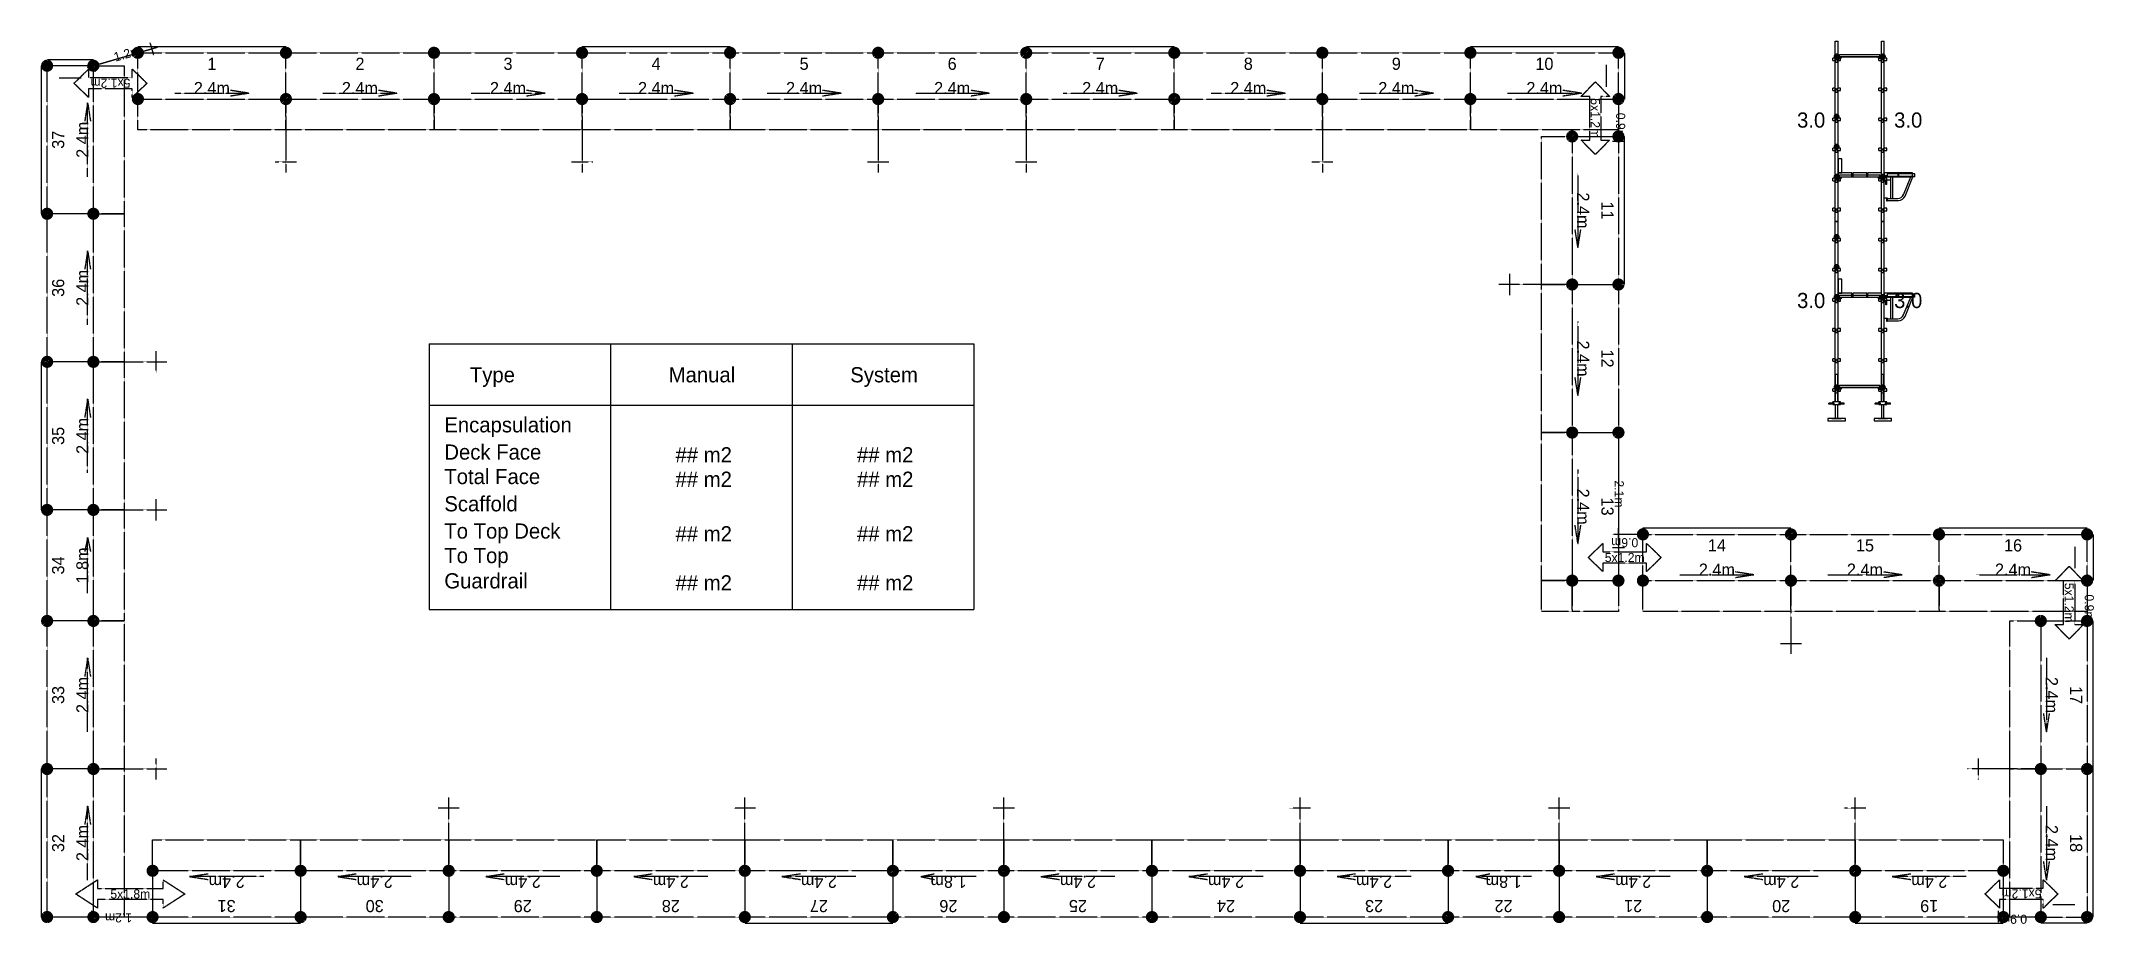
# Model space of a CAD drawing. Header units: millimetres. Extents: x 51238 to 85056, y 24105 to 38648.
import ezdxf
from ezdxf.enums import TextEntityAlignment as Align

# ---------------------------------------------------------------- set-up
doc = ezdxf.new("R2010")
doc.units = ezdxf.units.MM
doc.linetypes.add('KwikScaf_DASHED', pattern=[3.75, 2.5, -1.25])
doc.linetypes.add('KwikScaf_Line', pattern=[1, 1, 0])
doc.layers.get('0').update_dxf_attribs({"linetype": 'CONTINUOUS'})
for name, color, linetype in [('KwikScaf Matrix', 7, 'CONTINUOUS'), ('KwikScaf Schematic', 7, 'CONTINUOUS'), ('KwikScaf Sections', 7, 'CONTINUOUS')]:
    doc.layers.add(name, color=color, linetype=linetype)
doc.styles.add('Waco', font='vrinda.ttf', dxfattribs={"height": 250})

msp = doc.modelspace()

# ---------------------------------------------------------------- texts
at = {"char_height": 250, "style": 'Waco'}
for s, width, insert, attachment_point in [('Type', 1193.97, (58302, 33276), 1), ('Manual', 1193.97, (61577, 33276), 1), ('System', 1193.97, (64568, 33276), 1), ('Encapsulation', 3086.41, (57881, 32452), 1), ('Deck Face', 3086.41, (57881, 32003), 1), ('## m2', 2439.79, (62154, 31833), 5), ('## m2', 2439.79, (65144, 31833), 5), ('Total Face', 3086.41, (57881, 31600), 1), ('## m2', 2439.79, (62154, 31430), 5), ('## m2', 2439.79, (65144, 31430), 5), ('Scaffold', 3086.41, (57881, 31151), 1), ('To Top Deck', 3086.41, (57881, 30702), 1), ('## m2', 2439.79, (62154, 30532), 5), ('## m2', 2439.79, (65144, 30532), 5), ('To Top\\PGuardrail', 3086.41, (57881, 30298), 1), ('## m2', 2439.79, (62154, 29724), 5), ('## m2', 2439.79, (65144, 29724), 5)]:
    msp.add_mtext_dynamic_manual_height_columns(s, width=width, gutter_width=1250, heights=[0], dxfattribs=dict(at, insert=insert, attachment_point=attachment_point))
at = {"layer": 'KwikScaf Schematic'}
for s, rotation, p in [('1.2m', 16.188, (52676, 38370)), ('0.9m', 270, (77184, 37243)), ('2.1m', 270, (77161, 31188)), ('0.6m', 180, (77326, 30460)), ('0.9m', 270, (84904, 29310)), ('1.2m', 180, (52514, 24280)), ('0.9m', 180, (83731, 24257))]:
    msp.add_text(s, height=150, rotation=rotation, dxfattribs=at).set_placement(p, align=Align.CENTER)
for s, height, p in [('1', 200, (54052, 38274)), ('2', 200, (56491, 38274)), ('3', 200, (58930, 38274)), ('4', 200, (61369, 38274)), ('5', 200, (63808, 38274)), ('6', 200, (66247, 38274)), ('7', 200, (68686, 38274)), ('8', 200, (71125, 38274)), ('9', 200, (73564, 38274)), ('10', 200, (76003, 38274)), ('2.4m', 200, (54052, 37874)), ('2.4m', 200, (56491, 37874)), ('2.4m', 200, (58930, 37874)), ('2.4m', 200, (61369, 37874)), ('2.4m', 200, (63808, 37874)), ('2.4m', 200, (66247, 37874)), ('2.4m', 200, (68686, 37874)), ('2.4m', 200, (71125, 37874)), ('2.4m', 200, (73564, 37874)), ('2.4m', 200, (76003, 37874)), ('14', 200, (78845, 30341)), ('15', 200, (81284, 30341)), ('16', 200, (83723, 30341)), ('5x1.2m', 150, (77326, 30141)), ('2.4m', 200, (78845, 29941)), ('2.4m', 200, (81284, 29941)), ('2.4m', 200, (83723, 29941)), ('5x1.8m', 150, (52708, 24598))]:
    msp.add_text(s, height=height, dxfattribs=at).set_placement(p, align=Align.MIDDLE_CENTER)
for s, height, rotation, p in [('5x1.2m', 150, 180, (52381, 37953)), ('5x1.2m', 150, 270, (76842, 37377)), ('2.4m', 200, 90, (51919, 37022)), ('37', 200, 90, (51519, 37022)), ('2.4m', 200, 270, (76642, 35857)), ('11', 200, 270, (77042, 35857)), ('2.4m', 200, 90, (51919, 34583)), ('36', 200, 90, (51519, 34583)), ('2.4m', 200, 270, (76642, 33418)), ('12', 200, 270, (77042, 33418)), ('35', 200, 90, (51519, 32144)), ('2.4m', 200, 90, (51919, 32144)), ('2.4m', 200, 270, (76642, 30979)), ('13', 200, 270, (77042, 30979)), ('34', 200, 90, (51519, 30010)), ('1.8m', 200, 90, (51919, 30010)), ('5x1.2m', 150, 270, (84648, 29396)), ('2.4m', 200, 90, (51919, 27876)), ('2.4m', 200, 270, (84362, 27876)), ('33', 200, 90, (51519, 27876)), ('17', 200, 270, (84762, 27876)), ('2.4m', 200, 90, (51919, 25437)), ('2.4m', 200, 270, (84362, 25437)), ('32', 200, 90, (51519, 25437)), ('18', 200, 270, (84762, 25437)), ('2.4m', 200, 180, (54295, 24799)), ('2.4m', 200, 180, (56734, 24799)), ('2.4m', 200, 180, (59173, 24799)), ('2.4m', 200, 180, (61612, 24799)), ('2.4m', 200, 180, (64051, 24799)), ('1.8m', 200, 180, (66185, 24799)), ('2.4m', 200, 180, (68319, 24799)), ('2.4m', 200, 180, (70758, 24799)), ('2.4m', 200, 180, (73197, 24799)), ('1.8m', 200, 180, (75331, 24799)), ('2.4m', 200, 180, (77465, 24799)), ('2.4m', 200, 180, (79904, 24799)), ('2.4m', 200, 180, (82343, 24799)), ('31', 200, 180, (54295, 24399)), ('30', 200, 180, (56734, 24399)), ('29', 200, 180, (59173, 24399)), ('28', 200, 180, (61612, 24399)), ('27', 200, 180, (64051, 24399)), ('26', 200, 180, (66185, 24399)), ('25', 200, 180, (68319, 24399)), ('24', 200, 180, (70758, 24399)), ('23', 200, 180, (73197, 24399)), ('22', 200, 180, (75331, 24399)), ('21', 200, 180, (77465, 24399)), ('20', 200, 180, (79904, 24399)), ('19', 200, 180, (82343, 24399)), ('5x1.2m', 150, 180, (83862, 24599))]:
    msp.add_text(s, height=height, rotation=rotation, dxfattribs=at).set_placement(p, align=Align.MIDDLE_CENTER)
at = {"layer": 'KwikScaf Sections', "color": 7}
for p in [(80816, 37347), (80816, 34375)]:
    msp.add_text('  3.0  ', height=250, dxfattribs=at).set_placement(p, align=Align.MIDDLE_RIGHT)
for p in [(81578, 37347), (81578, 34375)]:
    msp.add_text('  3.0  ', height=250, dxfattribs=at).set_placement(p, align=Align.MIDDLE_LEFT)

# ---------------------------------------------------------------- blocks, each defined once
blk = doc.blocks.new('2D Standard 3 Metre')
at = {"layer": 'KwikScaf Matrix', "color": 0, "extrusion": (0, 1, 0)}
for p, q in [((-185, -24), (-185, 24)), ((-185, 24), (-8, 24)), ((-33, 16), (7, 16)), ((-33, 16), (-33, 6)), ((-33, 6), (-33, -6)), ((-8, 64), (-8, 60)), ((-8, 64), (32, 64)), ((-8, 60), (-8, 22)), ((-8, 22), (32, 22)), ((-8, 22), (-8, 18)), ((32, 18), (-8, 18)), ((7, 6), (7, 16)), ((7, -6), (7, 6)), ((32, 60), (32, 64)), ((32, 22), (32, 60)), ((32, 24), (487, 24)), ((32, 18), (32, 22)), ((462, 16), (462, 6)), ((462, 16), (502, 16)), ((462, 6), (462, -6)), ((487, 64), (487, 60)), ((487, 64), (527, 64)), ((487, 60), (487, 22)), ((487, 22), (527, 22)), ((487, 22), (487, 18)), ((527, 18), (487, 18)), ((502, 6), (502, 16)), ((502, -6), (502, 6)), ((527, 60), (527, 64)), ((527, 22), (527, 60)), ((527, 24), (982, 24)), ((527, 18), (527, 22)), ((957, 16), (997, 16)), ((957, 16), (957, 6)), ((957, 6), (957, -6)), ((982, 64), (982, 60)), ((982, 64), (1022, 64)), ((982, 60), (982, 22)), ((982, 22), (1022, 22)), ((982, 22), (982, 18)), ((1022, 18), (982, 18)), ((997, 6), (997, 16)), ((997, -6), (997, 6)), ((1022, 60), (1022, 64)), ((1022, 22), (1022, 60)), ((1022, 24), (1477, 24)), ((1022, 18), (1022, 22)), ((1452, 16), (1492, 16)), ((1452, 16), (1452, 6)), ((1452, 6), (1452, -6)), ((1477, 64), (1477, 60)), ((1477, 64), (1517, 64)), ((1477, 60), (1477, 22)), ((1477, 22), (1517, 22)), ((1477, 22), (1477, 18)), ((1517, 18), (1477, 18)), ((1492, 6), (1492, 16)), ((1492, -6), (1492, 6)), ((1517, 60), (1517, 64)), ((1517, 22), (1517, 60)), ((1517, 24), (1972, 24)), ((1517, 18), (1517, 22)), ((1947, 16), (1987, 16)), ((1947, 16), (1947, 6)), ((1947, 6), (1947, -6)), ((1972, 64), (1972, 60)), ((1972, 64), (2012, 64)), ((1972, 60), (1972, 22)), ((1972, 22), (2012, 22)), ((1972, 22), (1972, 18)), ((2012, 18), (1972, 18)), ((1987, 6), (1987, 16)), ((1987, -6), (1987, 6)), ((2012, 60), (2012, 64)), ((2012, 22), (2012, 60)), ((2012, 24), (2467, 24)), ((2012, 18), (2012, 22)), ((2442, 16), (2442, 6)), ((2442, 16), (2482, 16)), ((2442, 6), (2442, -6)), ((2467, 64), (2467, 60)), ((2467, 64), (2507, 64)), ((2467, 60), (2467, 22)), ((2467, 22), (2507, 22)), ((2467, 22), (2467, 18)), ((2507, 18), (2467, 18)), ((2482, 6), (2482, 16)), ((2482, -6), (2482, 6)), ((2507, 60), (2507, 64)), ((2507, 22), (2507, 60)), ((2507, 24), (2787, 24)), ((2507, 18), (2507, 22)), ((2787, 24), (2787, -24)), ((-185, -24), (-8, -24)), ((-33, -6), (-33, -16)), ((-33, -16), (7, -16)), ((-8, -18), (32, -18)), ((-8, -18), (-8, -22)), ((-8, -22), (-8, -60)), ((-8, -22), (32, -22)), ((-8, -60), (-8, -64)), ((-8, -64), (32, -64)), ((7, -16), (7, -6)), ((32, -22), (32, -18)), ((32, -60), (32, -22)), ((32, -24), (487, -24)), ((32, -64), (32, -60)), ((462, -6), (462, -16)), ((462, -16), (502, -16)), ((487, -18), (527, -18)), ((487, -18), (487, -22)), ((487, -22), (487, -60)), ((487, -22), (527, -22)), ((487, -60), (487, -64)), ((487, -64), (527, -64)), ((502, -16), (502, -6)), ((527, -22), (527, -18)), ((527, -60), (527, -22)), ((527, -24), (982, -24)), ((527, -64), (527, -60)), ((957, -6), (957, -16)), ((957, -16), (997, -16)), ((982, -18), (1022, -18)), ((982, -18), (982, -22)), ((982, -22), (982, -60)), ((982, -22), (1022, -22)), ((982, -60), (982, -64)), ((982, -64), (1022, -64)), ((997, -16), (997, -6)), ((1022, -22), (1022, -18)), ((1022, -60), (1022, -22)), ((1022, -24), (1477, -24)), ((1022, -64), (1022, -60)), ((1452, -6), (1452, -16)), ((1452, -16), (1492, -16)), ((1477, -18), (1517, -18)), ((1477, -18), (1477, -22)), ((1477, -22), (1477, -60)), ((1477, -22), (1517, -22)), ((1477, -60), (1477, -64)), ((1477, -64), (1517, -64)), ((1492, -16), (1492, -6)), ((1517, -22), (1517, -18)), ((1517, -60), (1517, -22)), ((1517, -24), (1972, -24)), ((1517, -64), (1517, -60)), ((1947, -6), (1947, -16)), ((1947, -16), (1987, -16)), ((1972, -18), (2012, -18)), ((1972, -18), (1972, -22)), ((1972, -22), (1972, -60)), ((1972, -22), (2012, -22)), ((1972, -60), (1972, -64)), ((1972, -64), (2012, -64)), ((1987, -16), (1987, -6)), ((2012, -22), (2012, -18)), ((2012, -60), (2012, -22)), ((2012, -24), (2467, -24)), ((2012, -64), (2012, -60)), ((2442, -6), (2442, -16)), ((2442, -16), (2482, -16)), ((2467, -18), (2507, -18)), ((2467, -18), (2467, -22)), ((2467, -22), (2467, -60)), ((2467, -22), (2507, -22)), ((2467, -60), (2467, -64)), ((2467, -64), (2507, -64)), ((2482, -16), (2482, -6)), ((2507, -22), (2507, -18)), ((2507, -60), (2507, -22)), ((2507, -24), (2787, -24)), ((2507, -64), (2507, -60))]:
    blk.add_line(p, q, dxfattribs=at)
blk = doc.blocks.new('2D Jack Adjustable Screw')
at = {"color": 0, "extrusion": (1, -1.83691e-16, 2.30446e-16)}
for p, q in [((-265.5, 100), (-273.5, 100)), ((-273.5, 100), (-273.5, -52)), ((-265.5, 100), (-265.5, -52)), ((-265.5, 42.5), (-40, 42.5)), ((-265.5, 5.5), (-40, 5.5)), ((-40, 87.75), (-35, 87.75)), ((-40, 87.75), (-40, 24)), ((-40, 24), (-40, -39.75)), ((-35, 151.5), (-20, 151.5)), ((-35, 62.25), (-35, 151.5)), ((-35, 62.25), (-20, 62.25)), ((-20, 62.25), (-20, 151.5)), ((-20, 87.75), (0, 87.75)), ((0, 24), (0, 87.75)), ((0, 42.5), (454.5, 42.5)), ((0, -39.75), (0, 24)), ((0, 5.5), (454.5, 5.5)), ((454.5, 24), (454.5, 42.5)), ((454.5, 5.5), (454.5, 24)), ((-265.5, -52), (-273.5, -52)), ((-40, -39.75), (-35, -39.75)), ((-20, -14.25), (-35, -14.25)), ((-35, -103.5), (-35, -14.25)), ((-35, -103.5), (-20, -103.5)), ((-20, -103.5), (-20, -14.25)), ((-20, -39.75), (0, -39.75))]:
    blk.add_line(p, q, dxfattribs=at)
blk = doc.blocks.new('2D SBB 2 Board')
at = {"color": 0}
for p, q in [((47, 440), (0, 440)), ((0, 440), (0, 392)), ((0, 392), (106, 392)), ((8, 466), (38, 466)), ((11, 440), (8, 466)), ((28, 316), (18, 392)), ((38, 466), (38, 440)), ((38, 392), (38, 316)), ((504, 491), (47, 491)), ((47, 491), (47, 445)), ((504, 445), (47, 445)), ((47, 445), (47, 440)), ((504, 440), (47, 440)), ((106, 392), (106, 440)), ((106, 84), (106, 392)), ((140, 84), (140, 440)), ((315, 147), (437, 440)), ((343, 124), (473, 440)), ((504, 445), (504, 491)), ((504, 440), (504, 445)), ((-4, 93), (47, 93)), ((-4, 88), (-4, 93)), ((42, 88), (-4, 88)), ((38, 316), (28, 316)), ((42, 42), (42, 88)), ((47, 42), (42, 42)), ((47, 93), (47, 42)), ((47, 84), (106, 84)), ((47, 50), (232, 50)), ((106, 84), (123, 84)), ((123, 84), (140, 84)), ((140, 84), (222, 84))]:
    blk.add_line(p, q, dxfattribs=at)
for radius, start, end in [(102, 270, 339.4078), (136, 274.3209, 333.1791)]:
    blk.add_arc((222, 185), radius, start, end, dxfattribs=at)
blk = doc.blocks.new('2D Transom 0.7 Metre')
at = {"color": 0, "extrusion": (0, 1, -1.83691e-16)}
for p, q in [((0, -25), (0, 50)), ((0, 50), (20, 50)), ((50, 0), (13, 0)), ((20, 50), (17, 25)), ((17, 25), (25, 25)), ((25, 63), (689, 63)), ((25, 30), (25, 63)), ((25, 30), (689, 30)), ((25, 25), (25, 30)), ((25, 25), (689, 25)), ((50, 25), (50, 0)), ((664, 25), (664, 0)), ((664, 0), (701, 0)), ((689, 30), (689, 63)), ((689, 25), (689, 30)), ((697, 25), (689, 25)), ((694, 50), (697, 25)), ((714, 50), (694, 50)), ((701, 0), (704, -25)), ((714, -25), (714, 50)), ((10, -25), (0, -25)), ((13, 0), (10, -25)), ((704, -25), (714, -25))]:
    blk.add_line(p, q, dxfattribs=at)

# ---------------------------------------------------------------- linework, layer by layer
for points in [[(57630, 33662), (57630, 29287)], [(57630, 33662), (66602, 33662)], [(60621, 33662), (60621, 29287)], [(63611, 33662), (63611, 29287)], [(66602, 33662), (66602, 29287)], [(57630, 32652), (66602, 32652)], [(57630, 29287), (66602, 29287)]]:
    msp.add_lwpolyline(points)
at = {"layer": 'KwikScaf Schematic', "color": 3, "linetype": 'KwikScaf_DASHED'}
for p, q in [((55272, 38555), (52833, 38555)), ((62589, 38555), (60150, 38555)), ((69906, 38555), (67467, 38555)), ((77223, 38555), (74784, 38555)), ((51238, 38242), (51238, 35803)), ((51338, 38342), (52100, 38342)), ((77023, 38255), (77023, 37893)), ((77323, 38455), (77323, 37693)), ((51538, 38042), (51900, 38042)), ((77323, 34638), (77323, 37077)), ((51238, 33364), (51238, 30925)), ((80065, 30622), (77626, 30622)), ((84943, 30622), (82504, 30622)), ((85043, 30522), (85043, 29760)), ((84743, 30322), (84743, 29960)), ((85043, 26657), (85043, 29096)), ((51238, 26657), (51238, 24218)), ((85043, 24218), (85043, 26657)), ((84743, 24418), (84381, 24418)), ((53075, 24118), (55514, 24118)), ((62831, 24118), (65270, 24118)), ((71977, 24118), (74416, 24118)), ((81123, 24118), (83562, 24118)), ((84943, 24118), (84181, 24118))]:
    msp.add_line(p, q, dxfattribs=at)
at = {"layer": 'KwikScaf Schematic', "color": 3, "linetype": 'KwikScaf_Line'}
for p, q in [((53032, 38617), (53088, 38425)), ((51338, 35803), (51338, 38242)), ((52100, 38242), (51338, 38242)), ((52004, 38214), (53156, 38549)), ((52072, 38338), (52128, 38146)), ((52100, 35803), (52100, 38242)), ((52100, 38242), (52608, 38242)), ((52608, 38242), (52608, 35803)), ((52833, 38455), (55272, 38455)), ((52833, 37693), (52833, 38455)), ((55272, 38455), (57711, 38455)), ((55272, 37693), (55272, 38455)), ((57711, 37693), (57711, 38455)), ((57711, 38455), (60150, 38455)), ((60150, 37693), (60150, 38455)), ((60150, 38455), (62589, 38455)), ((62589, 37693), (62589, 38455)), ((62589, 38455), (65028, 38455)), ((65028, 37693), (65028, 38455)), ((65028, 38455), (67467, 38455)), ((67467, 37693), (67467, 38455)), ((67467, 38455), (69906, 38455)), ((69906, 37693), (69906, 38455)), ((69906, 38455), (72345, 38455)), ((72345, 37693), (72345, 38455)), ((72345, 38455), (74784, 38455)), ((74784, 37693), (74784, 38455)), ((74784, 38455), (77223, 38455)), ((77223, 37693), (77223, 38455)), ((52005, 37632), (51957, 37327)), ((52005, 36413), (52005, 37632)), ((52005, 37632), (52052, 37327)), ((52833, 37693), (55272, 37693)), ((52833, 37185), (52833, 37693)), ((53443, 37788), (54662, 37788)), ((54662, 37788), (54357, 37836)), ((54662, 37788), (54357, 37740)), ((55272, 37693), (57711, 37693)), ((55272, 37185), (55272, 37693)), ((55272, 37693), (55272, 37185)), ((55882, 37788), (57101, 37788)), ((57101, 37788), (56796, 37836)), ((57101, 37788), (56796, 37740)), ((57711, 37693), (57711, 37185)), ((57711, 37693), (60150, 37693)), ((57711, 37185), (57711, 37693)), ((58321, 37788), (59540, 37788)), ((59540, 37788), (59235, 37836)), ((59540, 37788), (59235, 37740)), ((60150, 37693), (60150, 37185)), ((60150, 37693), (62589, 37693)), ((60150, 37185), (60150, 37693)), ((60760, 37788), (61979, 37788)), ((61979, 37788), (61674, 37836)), ((61979, 37788), (61674, 37740)), ((62589, 37693), (62589, 37185)), ((62589, 37693), (65028, 37693)), ((62589, 37185), (62589, 37693)), ((63199, 37788), (64418, 37788)), ((64418, 37788), (64113, 37836)), ((64418, 37788), (64113, 37740)), ((65028, 37693), (65028, 37185)), ((65028, 37693), (67467, 37693)), ((65028, 37185), (65028, 37693)), ((65638, 37788), (66857, 37788)), ((66857, 37788), (66552, 37836)), ((66857, 37788), (66552, 37740)), ((67467, 37693), (67467, 37185)), ((67467, 37693), (69906, 37693)), ((67467, 37185), (67467, 37693)), ((68077, 37788), (69296, 37788)), ((69296, 37788), (68991, 37836)), ((69296, 37788), (68991, 37740)), ((69906, 37693), (69906, 37185)), ((69906, 37693), (72345, 37693)), ((69906, 37185), (69906, 37693)), ((70516, 37788), (71735, 37788)), ((71735, 37788), (71430, 37836)), ((71735, 37788), (71430, 37740)), ((72345, 37693), (72345, 37185)), ((72345, 37693), (74784, 37693)), ((72345, 37185), (72345, 37693)), ((72955, 37788), (74174, 37788)), ((74174, 37788), (73869, 37836)), ((74174, 37788), (73869, 37740)), ((74784, 37693), (74784, 37185)), ((74784, 37693), (77223, 37693)), ((74784, 37185), (74784, 37693)), ((75394, 37788), (76613, 37788)), ((76613, 37788), (76308, 37836)), ((76613, 37788), (76308, 37740)), ((77323, 37693), (77123, 37693)), ((77223, 37793), (77223, 36893)), ((77223, 37693), (77223, 37185)), ((55272, 37185), (52833, 37185)), ((57711, 37185), (55272, 37185)), ((55272, 37185), (55272, 36485)), ((60150, 37185), (57711, 37185)), ((60150, 37185), (60150, 36485)), ((62589, 37185), (60150, 37185)), ((65028, 37185), (62589, 37185)), ((65028, 37185), (65028, 36485)), ((67467, 37185), (65028, 37185)), ((67467, 37185), (67467, 36485)), ((69906, 37185), (67467, 37185)), ((72345, 37185), (69906, 37185)), ((72345, 37185), (72345, 36485)), ((74784, 37185), (72345, 37185)), ((77223, 37185), (74784, 37185)), ((75953, 34638), (75953, 37077)), ((75953, 37077), (76461, 37077)), ((76461, 37077), (76461, 34638)), ((76461, 37077), (77223, 37077)), ((77323, 36993), (77123, 36993)), ((77223, 37077), (77223, 34638)), ((55097, 36660), (55447, 36660)), ((59975, 36660), (60325, 36660)), ((64853, 36660), (65203, 36660)), ((67292, 36660), (67642, 36660)), ((72170, 36660), (72520, 36660)), ((76556, 36467), (76556, 35248)), ((51338, 33364), (51338, 35803)), ((52100, 35803), (51338, 35803)), ((52100, 33364), (52100, 35803)), ((52100, 35803), (52608, 35803)), ((52608, 35803), (52100, 35803)), ((52608, 35803), (52608, 33364)), ((76556, 35248), (76508, 35552)), ((76556, 35248), (76604, 35552)), ((52005, 35193), (51957, 34888)), ((52005, 33974), (52005, 35193)), ((52005, 35193), (52052, 34888)), ((75953, 34638), (75253, 34638)), ((75428, 34813), (75428, 34463)), ((75953, 32199), (75953, 34638)), ((75953, 34638), (76461, 34638)), ((76461, 34638), (75953, 34638)), ((76461, 34638), (76461, 32199)), ((76461, 34638), (77223, 34638)), ((77223, 34638), (77223, 32199)), ((76556, 34028), (76556, 32809)), ((53133, 33189), (53133, 33539)), ((51338, 30925), (51338, 33364)), ((52100, 33364), (51338, 33364)), ((52100, 30925), (52100, 33364)), ((52100, 33364), (52608, 33364)), ((52608, 33364), (52100, 33364)), ((52608, 33364), (52608, 30925)), ((52608, 33364), (53308, 33364)), ((76556, 32809), (76508, 33113)), ((76556, 32809), (76604, 33113)), ((52005, 32754), (51957, 32449)), ((52005, 31535), (52005, 32754)), ((52005, 32754), (52052, 32449)), ((76461, 32199), (75953, 32199)), ((75953, 29760), (75953, 32199)), ((75953, 32199), (76461, 32199)), ((76461, 32199), (77223, 32199)), ((76461, 32199), (76461, 29760)), ((77323, 32199), (77123, 32199)), ((77223, 32299), (77223, 30199)), ((77223, 32199), (77223, 29760)), ((76556, 31589), (76556, 30370)), ((52608, 30925), (52100, 30925)), ((76556, 30370), (76508, 30674)), ((76556, 30370), (76604, 30674)), ((77726, 30522), (77126, 30522)), ((77226, 30422), (77226, 30622)), ((77626, 30422), (77626, 30622)), ((77626, 30522), (80065, 30522)), ((77626, 29760), (77626, 30522)), ((80065, 30522), (82504, 30522)), ((80065, 29760), (80065, 30522)), ((82504, 29760), (82504, 30522)), ((82504, 30522), (84943, 30522)), ((84943, 29760), (84943, 30522)), ((77323, 30299), (77123, 30299)), ((78235, 29855), (79455, 29855)), ((79455, 29855), (79150, 29903)), ((79455, 29855), (79150, 29807)), ((80674, 29855), (81894, 29855)), ((81894, 29855), (81589, 29903)), ((81894, 29855), (81589, 29807)), ((83113, 29855), (84333, 29855)), ((84333, 29855), (84028, 29903)), ((84333, 29855), (84028, 29807)), ((84943, 29860), (84943, 28960)), ((76461, 29760), (75953, 29760)), ((75953, 29252), (75953, 29760)), ((75953, 29760), (76461, 29760)), ((76461, 29760), (77223, 29760)), ((76461, 29252), (76461, 29760)), ((76461, 29760), (76461, 29252)), ((77223, 29760), (77223, 29252)), ((77626, 29760), (80065, 29760)), ((77626, 29252), (77626, 29760)), ((80065, 29760), (82504, 29760)), ((80065, 29252), (80065, 29760)), ((80065, 29760), (80065, 29252)), ((82504, 29760), (82504, 29252)), ((82504, 29760), (84943, 29760)), ((82504, 29252), (82504, 29760)), ((85043, 29760), (84843, 29760)), ((84943, 29760), (84943, 29252)), ((51338, 26657), (51338, 29096)), ((52100, 29096), (51338, 29096)), ((52100, 26657), (52100, 29096)), ((52100, 29096), (52608, 29096)), ((52608, 29096), (52608, 26657)), ((76461, 29252), (75953, 29252)), ((77223, 29252), (76461, 29252)), ((80065, 29252), (77626, 29252)), ((82504, 29252), (80065, 29252)), ((80065, 29252), (80065, 28552)), ((84943, 29252), (82504, 29252)), ((83673, 26657), (83673, 29096)), ((83673, 29096), (84181, 29096)), ((84181, 29096), (84181, 26657)), ((84181, 29096), (84943, 29096)), ((84943, 29096), (84943, 26657)), ((85043, 29060), (84843, 29060)), ((52005, 28486), (51957, 28181)), ((52005, 27267), (52005, 28486)), ((52005, 28486), (52052, 28181)), ((79890, 28727), (80240, 28727)), ((84276, 28486), (84276, 27267)), ((84276, 27267), (84228, 27571)), ((84276, 27267), (84324, 27571)), ((53133, 26482), (53133, 26832)), ((83148, 26832), (83148, 26482)), ((51338, 24218), (51338, 26657)), ((52100, 26657), (51338, 26657)), ((52608, 26657), (52100, 26657)), ((52100, 24218), (52100, 26657)), ((52100, 26657), (52608, 26657)), ((52608, 26657), (52608, 24218)), ((52608, 26657), (53308, 26657)), ((83673, 26657), (82973, 26657)), ((84181, 26657), (83673, 26657)), ((83673, 24218), (83673, 26657)), ((83673, 26657), (84181, 26657)), ((84181, 26657), (84943, 26657)), ((84181, 26657), (84181, 24218)), ((84943, 26657), (84943, 24218)), ((52005, 26047), (51957, 25742)), ((52005, 24828), (52005, 26047)), ((52005, 26047), (52052, 25742)), ((57953, 25488), (57953, 26188)), ((62831, 25488), (62831, 26188)), ((67099, 25488), (67099, 26188)), ((71977, 25488), (71977, 26188)), ((76245, 25488), (76245, 26188)), ((81123, 25488), (81123, 26188)), ((84276, 26047), (84276, 24828)), ((58128, 26013), (57778, 26013)), ((63006, 26013), (62656, 26013)), ((67274, 26013), (66924, 26013)), ((72152, 26013), (71802, 26013)), ((76420, 26013), (76070, 26013)), ((81298, 26013), (80948, 26013)), ((53075, 24980), (53075, 25488)), ((53075, 25488), (55514, 25488)), ((55514, 24980), (55514, 25488)), ((55514, 25488), (57953, 25488)), ((55514, 25488), (55514, 24980)), ((57953, 24980), (57953, 25488)), ((57953, 25488), (60392, 25488)), ((57953, 25488), (57953, 24980)), ((60392, 24980), (60392, 25488)), ((60392, 25488), (62831, 25488)), ((60392, 25488), (60392, 24980)), ((62831, 24980), (62831, 25488)), ((62831, 25488), (65270, 25488)), ((62831, 25488), (62831, 24980)), ((65270, 25488), (65270, 24980)), ((67099, 24980), (67099, 25488)), ((67099, 25488), (69538, 25488)), ((69538, 24980), (69538, 25488)), ((69538, 25488), (71977, 25488)), ((69538, 25488), (69538, 24980)), ((71977, 24980), (71977, 25488)), ((71977, 25488), (74416, 25488)), ((71977, 25488), (71977, 24980)), ((74416, 25488), (74416, 24980)), ((76245, 24980), (76245, 25488)), ((76245, 25488), (78684, 25488)), ((78684, 24980), (78684, 25488)), ((78684, 25488), (81123, 25488)), ((78684, 25488), (78684, 24980)), ((81123, 25488), (81123, 24980)), ((81123, 24980), (81123, 25488)), ((81123, 25488), (83562, 25488)), ((83562, 25488), (83562, 24980)), ((84276, 24828), (84228, 25132)), ((84276, 24828), (84324, 25132)), ((53075, 24980), (53075, 24218)), ((55514, 24980), (53075, 24980)), ((53685, 24885), (53990, 24932)), ((54905, 24885), (53685, 24885)), ((53685, 24885), (53990, 24837)), ((55514, 24980), (55514, 24218)), ((57953, 24980), (55514, 24980)), ((56124, 24885), (56429, 24932)), ((57344, 24885), (56124, 24885)), ((56124, 24885), (56429, 24837)), ((57953, 24980), (57953, 24218)), ((60392, 24980), (57953, 24980)), ((58563, 24885), (58868, 24932)), ((59783, 24885), (58563, 24885)), ((58563, 24885), (58868, 24837)), ((60392, 24980), (60392, 24218)), ((62831, 24980), (60392, 24980)), ((61002, 24885), (61307, 24932)), ((62222, 24885), (61002, 24885)), ((61002, 24885), (61307, 24837)), ((62831, 24980), (62831, 24218)), ((65270, 24980), (62831, 24980)), ((63441, 24885), (63746, 24932)), ((64661, 24885), (63441, 24885)), ((63441, 24885), (63746, 24837)), ((67099, 24980), (67099, 24218)), ((69538, 24980), (67099, 24980)), ((67709, 24885), (68014, 24932)), ((68929, 24885), (67709, 24885)), ((67709, 24885), (68014, 24837)), ((69538, 24980), (69538, 24218)), ((71977, 24980), (69538, 24980)), ((70148, 24885), (70453, 24932)), ((71368, 24885), (70148, 24885)), ((70148, 24885), (70453, 24837)), ((71977, 24980), (71977, 24218)), ((74416, 24980), (71977, 24980)), ((72587, 24885), (72892, 24932)), ((73807, 24885), (72587, 24885)), ((72587, 24885), (72892, 24837)), ((76245, 24980), (76245, 24218)), ((78684, 24980), (76245, 24980)), ((76855, 24885), (77160, 24932)), ((78075, 24885), (76855, 24885)), ((76855, 24885), (77160, 24837)), ((78684, 24980), (78684, 24218)), ((81123, 24980), (78684, 24980)), ((79294, 24885), (79599, 24932)), ((80514, 24885), (79294, 24885)), ((79294, 24885), (79599, 24837)), ((81123, 24980), (81123, 24218)), ((83562, 24980), (81123, 24980)), ((81733, 24885), (82038, 24932)), ((82953, 24885), (81733, 24885)), ((81733, 24885), (82038, 24837)), ((83562, 24980), (83562, 24218)), ((52100, 24218), (51338, 24218)), ((53175, 24218), (51975, 24218)), ((52075, 24118), (52075, 24318)), ((52608, 24218), (52100, 24218)), ((53075, 24118), (53075, 24318)), ((55514, 24218), (53075, 24218)), ((57953, 24218), (55514, 24218)), ((60392, 24218), (57953, 24218)), ((62831, 24218), (60392, 24218)), ((65270, 24218), (62831, 24218)), ((69538, 24218), (67099, 24218)), ((71977, 24218), (69538, 24218)), ((74416, 24218), (71977, 24218)), ((78684, 24218), (76245, 24218)), ((81123, 24218), (78684, 24218)), ((83562, 24218), (81123, 24218)), ((84281, 24218), (83381, 24218)), ((83481, 24118), (83481, 24318)), ((84181, 24218), (83673, 24218)), ((84181, 24118), (84181, 24318)), ((84181, 24218), (84943, 24218))]:
    msp.add_line(p, q, dxfattribs=at)
at = {"layer": 'KwikScaf Schematic', "color": 1, "linetype": 'KwikScaf_Line'}
for p, q in [((51781, 37953), (52021, 38186)), ((52021, 37720), (51781, 37953)), ((52021, 38186), (52021, 38046)), ((52021, 38046), (52741, 38046)), ((52741, 38046), (52741, 38186)), ((52741, 38186), (52981, 37953)), ((52981, 37953), (52741, 37720)), ((76609, 37737), (76842, 37977)), ((76842, 37977), (77075, 37737)), ((52741, 37860), (52021, 37860)), ((52021, 37860), (52021, 37720)), ((52741, 37720), (52741, 37860)), ((76749, 37737), (76609, 37737)), ((76749, 37017), (76749, 37737)), ((77075, 37737), (76935, 37737)), ((76935, 37737), (76935, 37017)), ((76842, 36777), (76609, 37017)), ((76609, 37017), (76749, 37017)), ((77075, 37017), (76842, 36777)), ((76935, 37017), (77075, 37017)), ((76726, 30141), (76966, 30374)), ((76966, 29908), (76726, 30141)), ((76966, 30374), (76966, 30234)), ((76966, 30234), (77686, 30234)), ((77686, 30234), (77686, 30374)), ((77686, 30374), (77926, 30141)), ((77926, 30141), (77686, 29908)), ((77686, 30048), (76966, 30048)), ((76966, 30048), (76966, 29908)), ((77686, 29908), (77686, 30048)), ((84415, 29756), (84648, 29996)), ((84648, 29996), (84881, 29756)), ((84555, 29756), (84415, 29756)), ((84555, 29036), (84555, 29756)), ((84881, 29756), (84741, 29756)), ((84741, 29756), (84741, 29036)), ((84648, 28796), (84415, 29036)), ((84415, 29036), (84555, 29036)), ((84881, 29036), (84648, 28796)), ((84741, 29036), (84881, 29036)), ((83262, 24599), (83502, 24832)), ((83502, 24832), (83502, 24692)), ((83502, 24692), (84222, 24692)), ((84222, 24692), (84222, 24832)), ((84222, 24832), (84462, 24599)), ((83502, 24366), (83262, 24599)), ((84222, 24506), (83502, 24506)), ((83502, 24506), (83502, 24366)), ((84462, 24599), (84222, 24366)), ((84222, 24366), (84222, 24506))]:
    msp.add_line(p, q, dxfattribs=at)
at = {"layer": 'KwikScaf Schematic', "color": 5, "linetype": 'KwikScaf_Line'}
for p, q in [((51338, 29096), (51338, 30925)), ((52100, 30925), (51338, 30925)), ((52100, 29096), (52100, 30925)), ((52100, 30925), (52608, 30925)), ((52608, 30925), (52608, 29096)), ((52608, 30925), (53308, 30925)), ((53133, 30750), (53133, 31100)), ((52005, 30468), (51957, 30239)), ((52005, 29553), (52005, 30468)), ((52005, 30468), (52052, 30239)), ((52608, 29096), (52100, 29096)), ((65270, 24980), (65270, 25488)), ((65270, 25488), (67099, 25488)), ((67099, 25488), (67099, 24980)), ((74416, 24980), (74416, 25488)), ((74416, 25488), (76245, 25488)), ((76245, 25488), (76245, 24980)), ((51808, 24598), (52168, 24831)), ((52168, 24831), (52168, 24691)), ((52168, 24691), (53248, 24691)), ((53248, 24691), (53248, 24831)), ((53248, 24831), (53608, 24598)), ((65270, 24980), (65270, 24218)), ((67099, 24980), (65270, 24980)), ((65728, 24885), (65956, 24932)), ((66642, 24885), (65728, 24885)), ((65728, 24885), (65956, 24837)), ((74416, 24980), (74416, 24218)), ((76245, 24980), (74416, 24980)), ((74874, 24885), (75102, 24932)), ((75788, 24885), (74874, 24885)), ((74874, 24885), (75102, 24837)), ((52168, 24365), (51808, 24598)), ((53248, 24505), (52168, 24505)), ((52168, 24505), (52168, 24365)), ((53608, 24598), (53248, 24365)), ((53248, 24365), (53248, 24505)), ((67099, 24218), (65270, 24218)), ((76245, 24218), (74416, 24218))]:
    msp.add_line(p, q, dxfattribs=at)
at = {"layer": 'KwikScaf Schematic', "color": 3, "linetype": 'KwikScaf_Line'}
for points in [[(52833, 38505, 100, 100, -0.198912), (52868, 38490, 100, 100, -0.198912), (52883, 38455, 100, 100, -0.198912), (52868, 38419, 100, 100, -0.198912), (52833, 38405, 100, 100, -0.198912), (52797, 38419, 100, 100, -0.198912), (52783, 38455, 100, 100, -0.198912), (52797, 38490, 100, 100, -0.198912)], [(55272, 38505, 100, 100, -0.198912), (55307, 38490, 100, 100, -0.198912), (55322, 38455, 100, 100, -0.198912), (55307, 38419, 100, 100, -0.198912), (55272, 38405, 100, 100, -0.198912), (55236, 38419, 100, 100, -0.198912), (55222, 38455, 100, 100, -0.198912), (55236, 38490, 100, 100, -0.198912)], [(55272, 38505, 100, 100, -0.198912), (55307, 38490, 100, 100, -0.198912), (55322, 38455, 100, 100, -0.198912), (55307, 38419, 100, 100, -0.198912), (55272, 38405, 100, 100, -0.198912), (55236, 38419, 100, 100, -0.198912), (55222, 38455, 100, 100, -0.198912), (55236, 38490, 100, 100, -0.198912)], [(57711, 38505, 100, 100, -0.198912), (57746, 38490, 100, 100, -0.198912), (57761, 38455, 100, 100, -0.198912), (57746, 38419, 100, 100, -0.198912), (57711, 38405, 100, 100, -0.198912), (57675, 38419, 100, 100, -0.198912), (57661, 38455, 100, 100, -0.198912), (57675, 38490, 100, 100, -0.198912)], [(57711, 38505, 100, 100, -0.198912), (57746, 38490, 100, 100, -0.198912), (57761, 38455, 100, 100, -0.198912), (57746, 38419, 100, 100, -0.198912), (57711, 38405, 100, 100, -0.198912), (57675, 38419, 100, 100, -0.198912), (57661, 38455, 100, 100, -0.198912), (57675, 38490, 100, 100, -0.198912)], [(60150, 38505, 100, 100, -0.198912), (60185, 38490, 100, 100, -0.198912), (60200, 38455, 100, 100, -0.198912), (60185, 38419, 100, 100, -0.198912), (60150, 38405, 100, 100, -0.198912), (60114, 38419, 100, 100, -0.198912), (60100, 38455, 100, 100, -0.198912), (60114, 38490, 100, 100, -0.198912)], [(60150, 38505, 100, 100, -0.198912), (60185, 38490, 100, 100, -0.198912), (60200, 38455, 100, 100, -0.198912), (60185, 38419, 100, 100, -0.198912), (60150, 38405, 100, 100, -0.198912), (60114, 38419, 100, 100, -0.198912), (60100, 38455, 100, 100, -0.198912), (60114, 38490, 100, 100, -0.198912)], [(62589, 38505, 100, 100, -0.198912), (62624, 38490, 100, 100, -0.198912), (62639, 38455, 100, 100, -0.198912), (62624, 38419, 100, 100, -0.198912), (62589, 38405, 100, 100, -0.198912), (62553, 38419, 100, 100, -0.198912), (62539, 38455, 100, 100, -0.198912), (62553, 38490, 100, 100, -0.198912)], [(62589, 38505, 100, 100, -0.198912), (62624, 38490, 100, 100, -0.198912), (62639, 38455, 100, 100, -0.198912), (62624, 38419, 100, 100, -0.198912), (62589, 38405, 100, 100, -0.198912), (62553, 38419, 100, 100, -0.198912), (62539, 38455, 100, 100, -0.198912), (62553, 38490, 100, 100, -0.198912)], [(65028, 38505, 100, 100, -0.198912), (65063, 38490, 100, 100, -0.198912), (65078, 38455, 100, 100, -0.198912), (65063, 38419, 100, 100, -0.198912), (65028, 38405, 100, 100, -0.198912), (64992, 38419, 100, 100, -0.198912), (64978, 38455, 100, 100, -0.198912), (64992, 38490, 100, 100, -0.198912)], [(65028, 38505, 100, 100, -0.198912), (65063, 38490, 100, 100, -0.198912), (65078, 38455, 100, 100, -0.198912), (65063, 38419, 100, 100, -0.198912), (65028, 38405, 100, 100, -0.198912), (64992, 38419, 100, 100, -0.198912), (64978, 38455, 100, 100, -0.198912), (64992, 38490, 100, 100, -0.198912)], [(67467, 38505, 100, 100, -0.198912), (67502, 38490, 100, 100, -0.198912), (67517, 38455, 100, 100, -0.198912), (67502, 38419, 100, 100, -0.198912), (67467, 38405, 100, 100, -0.198912), (67431, 38419, 100, 100, -0.198912), (67417, 38455, 100, 100, -0.198912), (67431, 38490, 100, 100, -0.198912)], [(67467, 38505, 100, 100, -0.198912), (67502, 38490, 100, 100, -0.198912), (67517, 38455, 100, 100, -0.198912), (67502, 38419, 100, 100, -0.198912), (67467, 38405, 100, 100, -0.198912), (67431, 38419, 100, 100, -0.198912), (67417, 38455, 100, 100, -0.198912), (67431, 38490, 100, 100, -0.198912)], [(69906, 38505, 100, 100, -0.198912), (69941, 38490, 100, 100, -0.198912), (69956, 38455, 100, 100, -0.198912), (69941, 38419, 100, 100, -0.198912), (69906, 38405, 100, 100, -0.198912), (69870, 38419, 100, 100, -0.198912), (69856, 38455, 100, 100, -0.198912), (69870, 38490, 100, 100, -0.198912)], [(69906, 38505, 100, 100, -0.198912), (69941, 38490, 100, 100, -0.198912), (69956, 38455, 100, 100, -0.198912), (69941, 38419, 100, 100, -0.198912), (69906, 38405, 100, 100, -0.198912), (69870, 38419, 100, 100, -0.198912), (69856, 38455, 100, 100, -0.198912), (69870, 38490, 100, 100, -0.198912)], [(72345, 38505, 100, 100, -0.198912), (72380, 38490, 100, 100, -0.198912), (72395, 38455, 100, 100, -0.198912), (72380, 38419, 100, 100, -0.198912), (72345, 38405, 100, 100, -0.198912), (72309, 38419, 100, 100, -0.198912), (72295, 38455, 100, 100, -0.198912), (72309, 38490, 100, 100, -0.198912)], [(72345, 38505, 100, 100, -0.198912), (72380, 38490, 100, 100, -0.198912), (72395, 38455, 100, 100, -0.198912), (72380, 38419, 100, 100, -0.198912), (72345, 38405, 100, 100, -0.198912), (72309, 38419, 100, 100, -0.198912), (72295, 38455, 100, 100, -0.198912), (72309, 38490, 100, 100, -0.198912)], [(74784, 38505, 100, 100, -0.198912), (74819, 38490, 100, 100, -0.198912), (74834, 38455, 100, 100, -0.198912), (74819, 38419, 100, 100, -0.198912), (74784, 38405, 100, 100, -0.198912), (74748, 38419, 100, 100, -0.198912), (74734, 38455, 100, 100, -0.198912), (74748, 38490, 100, 100, -0.198912)], [(74784, 38505, 100, 100, -0.198912), (74819, 38490, 100, 100, -0.198912), (74834, 38455, 100, 100, -0.198912), (74819, 38419, 100, 100, -0.198912), (74784, 38405, 100, 100, -0.198912), (74748, 38419, 100, 100, -0.198912), (74734, 38455, 100, 100, -0.198912), (74748, 38490, 100, 100, -0.198912)], [(77223, 38505, 100, 100, -0.198912), (77258, 38490, 100, 100, -0.198912), (77273, 38455, 100, 100, -0.198912), (77258, 38419, 100, 100, -0.198912), (77223, 38405, 100, 100, -0.198912), (77187, 38419, 100, 100, -0.198912), (77173, 38455, 100, 100, -0.198912), (77187, 38490, 100, 100, -0.198912)], [(55272, 37743, 100, 100, -0.198912), (55307, 37728, 100, 100, -0.198912), (55322, 37693, 100, 100, -0.198912), (55307, 37657, 100, 100, -0.198912), (55272, 37643, 100, 100, -0.198912), (55236, 37657, 100, 100, -0.198912), (55222, 37693, 100, 100, -0.198912), (55236, 37728, 100, 100, -0.198912)], [(57711, 37743, 100, 100, -0.198912), (57746, 37728, 100, 100, -0.198912), (57761, 37693, 100, 100, -0.198912), (57746, 37657, 100, 100, -0.198912), (57711, 37643, 100, 100, -0.198912), (57675, 37657, 100, 100, -0.198912), (57661, 37693, 100, 100, -0.198912), (57675, 37728, 100, 100, -0.198912)], [(60150, 37743, 100, 100, -0.198912), (60185, 37728, 100, 100, -0.198912), (60200, 37693, 100, 100, -0.198912), (60185, 37657, 100, 100, -0.198912), (60150, 37643, 100, 100, -0.198912), (60114, 37657, 100, 100, -0.198912), (60100, 37693, 100, 100, -0.198912), (60114, 37728, 100, 100, -0.198912)], [(62589, 37743, 100, 100, -0.198912), (62624, 37728, 100, 100, -0.198912), (62639, 37693, 100, 100, -0.198912), (62624, 37657, 100, 100, -0.198912), (62589, 37643, 100, 100, -0.198912), (62553, 37657, 100, 100, -0.198912), (62539, 37693, 100, 100, -0.198912), (62553, 37728, 100, 100, -0.198912)], [(65028, 37743, 100, 100, -0.198912), (65063, 37728, 100, 100, -0.198912), (65078, 37693, 100, 100, -0.198912), (65063, 37657, 100, 100, -0.198912), (65028, 37643, 100, 100, -0.198912), (64992, 37657, 100, 100, -0.198912), (64978, 37693, 100, 100, -0.198912), (64992, 37728, 100, 100, -0.198912)], [(67467, 37743, 100, 100, -0.198912), (67502, 37728, 100, 100, -0.198912), (67517, 37693, 100, 100, -0.198912), (67502, 37657, 100, 100, -0.198912), (67467, 37643, 100, 100, -0.198912), (67431, 37657, 100, 100, -0.198912), (67417, 37693, 100, 100, -0.198912), (67431, 37728, 100, 100, -0.198912)], [(69906, 37743, 100, 100, -0.198912), (69941, 37728, 100, 100, -0.198912), (69956, 37693, 100, 100, -0.198912), (69941, 37657, 100, 100, -0.198912), (69906, 37643, 100, 100, -0.198912), (69870, 37657, 100, 100, -0.198912), (69856, 37693, 100, 100, -0.198912), (69870, 37728, 100, 100, -0.198912)], [(72345, 37743, 100, 100, -0.198912), (72380, 37728, 100, 100, -0.198912), (72395, 37693, 100, 100, -0.198912), (72380, 37657, 100, 100, -0.198912), (72345, 37643, 100, 100, -0.198912), (72309, 37657, 100, 100, -0.198912), (72295, 37693, 100, 100, -0.198912), (72309, 37728, 100, 100, -0.198912)], [(74784, 37743, 100, 100, -0.198912), (74819, 37728, 100, 100, -0.198912), (74834, 37693, 100, 100, -0.198912), (74819, 37657, 100, 100, -0.198912), (74784, 37643, 100, 100, -0.198912), (74748, 37657, 100, 100, -0.198912), (74734, 37693, 100, 100, -0.198912), (74748, 37728, 100, 100, -0.198912)], [(77223, 37743, 100, 100, -0.198912), (77258, 37728, 100, 100, -0.198912), (77273, 37693, 100, 100, -0.198912), (77258, 37657, 100, 100, -0.198912), (77223, 37643, 100, 100, -0.198912), (77187, 37657, 100, 100, -0.198912), (77173, 37693, 100, 100, -0.198912), (77187, 37728, 100, 100, -0.198912)], [(77626, 30572, 100, 100, -0.198912), (77661, 30557, 100, 100, -0.198912), (77676, 30522, 100, 100, -0.198912), (77661, 30486, 100, 100, -0.198912), (77626, 30472, 100, 100, -0.198912), (77590, 30486, 100, 100, -0.198912), (77576, 30522, 100, 100, -0.198912), (77590, 30557, 100, 100, -0.198912)], [(80065, 30572, 100, 100, -0.198912), (80100, 30557, 100, 100, -0.198912), (80115, 30522, 100, 100, -0.198912), (80100, 30486, 100, 100, -0.198912), (80065, 30472, 100, 100, -0.198912), (80029, 30486, 100, 100, -0.198912), (80015, 30522, 100, 100, -0.198912), (80029, 30557, 100, 100, -0.198912)], [(80065, 30572, 100, 100, -0.198912), (80100, 30557, 100, 100, -0.198912), (80115, 30522, 100, 100, -0.198912), (80100, 30486, 100, 100, -0.198912), (80065, 30472, 100, 100, -0.198912), (80029, 30486, 100, 100, -0.198912), (80015, 30522, 100, 100, -0.198912), (80029, 30557, 100, 100, -0.198912)], [(82504, 30572, 100, 100, -0.198912), (82539, 30557, 100, 100, -0.198912), (82554, 30522, 100, 100, -0.198912), (82539, 30486, 100, 100, -0.198912), (82504, 30472, 100, 100, -0.198912), (82468, 30486, 100, 100, -0.198912), (82454, 30522, 100, 100, -0.198912), (82468, 30557, 100, 100, -0.198912)], [(82504, 30572, 100, 100, -0.198912), (82539, 30557, 100, 100, -0.198912), (82554, 30522, 100, 100, -0.198912), (82539, 30486, 100, 100, -0.198912), (82504, 30472, 100, 100, -0.198912), (82468, 30486, 100, 100, -0.198912), (82454, 30522, 100, 100, -0.198912), (82468, 30557, 100, 100, -0.198912)], [(84943, 30572, 100, 100, -0.198912), (84978, 30557, 100, 100, -0.198912), (84993, 30522, 100, 100, -0.198912), (84978, 30486, 100, 100, -0.198912), (84943, 30472, 100, 100, -0.198912), (84907, 30486, 100, 100, -0.198912), (84893, 30522, 100, 100, -0.198912), (84907, 30557, 100, 100, -0.198912)], [(80065, 29810, 100, 100, -0.198912), (80100, 29795, 100, 100, -0.198912), (80115, 29760, 100, 100, -0.198912), (80100, 29724, 100, 100, -0.198912), (80065, 29710, 100, 100, -0.198912), (80029, 29724, 100, 100, -0.198912), (80015, 29760, 100, 100, -0.198912), (80029, 29795, 100, 100, -0.198912)], [(82504, 29810, 100, 100, -0.198912), (82539, 29795, 100, 100, -0.198912), (82554, 29760, 100, 100, -0.198912), (82539, 29724, 100, 100, -0.198912), (82504, 29710, 100, 100, -0.198912), (82468, 29724, 100, 100, -0.198912), (82454, 29760, 100, 100, -0.198912), (82468, 29795, 100, 100, -0.198912)], [(84943, 29810, 100, 100, -0.198912), (84978, 29795, 100, 100, -0.198912), (84993, 29760, 100, 100, -0.198912), (84978, 29724, 100, 100, -0.198912), (84943, 29710, 100, 100, -0.198912), (84907, 29724, 100, 100, -0.198912), (84893, 29760, 100, 100, -0.198912), (84907, 29795, 100, 100, -0.198912)], [(53075, 24930, 100, 100, -0.198912), (53040, 24945, 100, 100, -0.198912), (53025, 24980, 100, 100, -0.198912), (53040, 25015, 100, 100, -0.198912), (53075, 25030, 100, 100, -0.198912), (53111, 25015, 100, 100, -0.198912), (53125, 24980, 100, 100, -0.198912), (53111, 24945, 100, 100, -0.198912)], [(55514, 24930, 100, 100, -0.198912), (55479, 24945, 100, 100, -0.198912), (55464, 24980, 100, 100, -0.198912), (55479, 25015, 100, 100, -0.198912), (55514, 25030, 100, 100, -0.198912), (55550, 25015, 100, 100, -0.198912), (55564, 24980, 100, 100, -0.198912), (55550, 24945, 100, 100, -0.198912)], [(57953, 24930, 100, 100, -0.198912), (57918, 24945, 100, 100, -0.198912), (57903, 24980, 100, 100, -0.198912), (57918, 25015, 100, 100, -0.198912), (57953, 25030, 100, 100, -0.198912), (57989, 25015, 100, 100, -0.198912), (58003, 24980, 100, 100, -0.198912), (57989, 24945, 100, 100, -0.198912)], [(60392, 24930, 100, 100, -0.198912), (60357, 24945, 100, 100, -0.198912), (60342, 24980, 100, 100, -0.198912), (60357, 25015, 100, 100, -0.198912), (60392, 25030, 100, 100, -0.198912), (60428, 25015, 100, 100, -0.198912), (60442, 24980, 100, 100, -0.198912), (60428, 24945, 100, 100, -0.198912)], [(62831, 24930, 100, 100, -0.198912), (62796, 24945, 100, 100, -0.198912), (62781, 24980, 100, 100, -0.198912), (62796, 25015, 100, 100, -0.198912), (62831, 25030, 100, 100, -0.198912), (62867, 25015, 100, 100, -0.198912), (62881, 24980, 100, 100, -0.198912), (62867, 24945, 100, 100, -0.198912)], [(67099, 24930, 100, 100, -0.198912), (67064, 24945, 100, 100, -0.198912), (67049, 24980, 100, 100, -0.198912), (67064, 25015, 100, 100, -0.198912), (67099, 25030, 100, 100, -0.198912), (67135, 25015, 100, 100, -0.198912), (67149, 24980, 100, 100, -0.198912), (67135, 24945, 100, 100, -0.198912)], [(69538, 24930, 100, 100, -0.198912), (69503, 24945, 100, 100, -0.198912), (69488, 24980, 100, 100, -0.198912), (69503, 25015, 100, 100, -0.198912), (69538, 25030, 100, 100, -0.198912), (69574, 25015, 100, 100, -0.198912), (69588, 24980, 100, 100, -0.198912), (69574, 24945, 100, 100, -0.198912)], [(71977, 24930, 100, 100, -0.198912), (71942, 24945, 100, 100, -0.198912), (71927, 24980, 100, 100, -0.198912), (71942, 25015, 100, 100, -0.198912), (71977, 25030, 100, 100, -0.198912), (72013, 25015, 100, 100, -0.198912), (72027, 24980, 100, 100, -0.198912), (72013, 24945, 100, 100, -0.198912)], [(76245, 24930, 100, 100, -0.198912), (76210, 24945, 100, 100, -0.198912), (76195, 24980, 100, 100, -0.198912), (76210, 25015, 100, 100, -0.198912), (76245, 25030, 100, 100, -0.198912), (76281, 25015, 100, 100, -0.198912), (76295, 24980, 100, 100, -0.198912), (76281, 24945, 100, 100, -0.198912)], [(78684, 24930, 100, 100, -0.198912), (78649, 24945, 100, 100, -0.198912), (78634, 24980, 100, 100, -0.198912), (78649, 25015, 100, 100, -0.198912), (78684, 25030, 100, 100, -0.198912), (78720, 25015, 100, 100, -0.198912), (78734, 24980, 100, 100, -0.198912), (78720, 24945, 100, 100, -0.198912)], [(81123, 24930, 100, 100, -0.198912), (81088, 24945, 100, 100, -0.198912), (81073, 24980, 100, 100, -0.198912), (81088, 25015, 100, 100, -0.198912), (81123, 25030, 100, 100, -0.198912), (81159, 25015, 100, 100, -0.198912), (81173, 24980, 100, 100, -0.198912), (81159, 24945, 100, 100, -0.198912)], [(53075, 24168, 100, 100, -0.198912), (53040, 24183, 100, 100, -0.198912), (53025, 24218, 100, 100, -0.198912), (53040, 24253, 100, 100, -0.198912), (53075, 24268, 100, 100, -0.198912), (53111, 24253, 100, 100, -0.198912), (53125, 24218, 100, 100, -0.198912), (53111, 24183, 100, 100, -0.198912)], [(55514, 24168, 100, 100, -0.198912), (55479, 24183, 100, 100, -0.198912), (55464, 24218, 100, 100, -0.198912), (55479, 24253, 100, 100, -0.198912), (55514, 24268, 100, 100, -0.198912), (55550, 24253, 100, 100, -0.198912), (55564, 24218, 100, 100, -0.198912), (55550, 24183, 100, 100, -0.198912)], [(55514, 24168, 100, 100, -0.198912), (55479, 24183, 100, 100, -0.198912), (55464, 24218, 100, 100, -0.198912), (55479, 24253, 100, 100, -0.198912), (55514, 24268, 100, 100, -0.198912), (55550, 24253, 100, 100, -0.198912), (55564, 24218, 100, 100, -0.198912), (55550, 24183, 100, 100, -0.198912)], [(57953, 24168, 100, 100, -0.198912), (57918, 24183, 100, 100, -0.198912), (57903, 24218, 100, 100, -0.198912), (57918, 24253, 100, 100, -0.198912), (57953, 24268, 100, 100, -0.198912), (57989, 24253, 100, 100, -0.198912), (58003, 24218, 100, 100, -0.198912), (57989, 24183, 100, 100, -0.198912)], [(57953, 24168, 100, 100, -0.198912), (57918, 24183, 100, 100, -0.198912), (57903, 24218, 100, 100, -0.198912), (57918, 24253, 100, 100, -0.198912), (57953, 24268, 100, 100, -0.198912), (57989, 24253, 100, 100, -0.198912), (58003, 24218, 100, 100, -0.198912), (57989, 24183, 100, 100, -0.198912)], [(60392, 24168, 100, 100, -0.198912), (60357, 24183, 100, 100, -0.198912), (60342, 24218, 100, 100, -0.198912), (60357, 24253, 100, 100, -0.198912), (60392, 24268, 100, 100, -0.198912), (60428, 24253, 100, 100, -0.198912), (60442, 24218, 100, 100, -0.198912), (60428, 24183, 100, 100, -0.198912)], [(60392, 24168, 100, 100, -0.198912), (60357, 24183, 100, 100, -0.198912), (60342, 24218, 100, 100, -0.198912), (60357, 24253, 100, 100, -0.198912), (60392, 24268, 100, 100, -0.198912), (60428, 24253, 100, 100, -0.198912), (60442, 24218, 100, 100, -0.198912), (60428, 24183, 100, 100, -0.198912)], [(62831, 24168, 100, 100, -0.198912), (62796, 24183, 100, 100, -0.198912), (62781, 24218, 100, 100, -0.198912), (62796, 24253, 100, 100, -0.198912), (62831, 24268, 100, 100, -0.198912), (62867, 24253, 100, 100, -0.198912), (62881, 24218, 100, 100, -0.198912), (62867, 24183, 100, 100, -0.198912)], [(62831, 24168, 100, 100, -0.198912), (62796, 24183, 100, 100, -0.198912), (62781, 24218, 100, 100, -0.198912), (62796, 24253, 100, 100, -0.198912), (62831, 24268, 100, 100, -0.198912), (62867, 24253, 100, 100, -0.198912), (62881, 24218, 100, 100, -0.198912), (62867, 24183, 100, 100, -0.198912)], [(65270, 24168, 100, 100, -0.198912), (65235, 24183, 100, 100, -0.198912), (65220, 24218, 100, 100, -0.198912), (65235, 24253, 100, 100, -0.198912), (65270, 24268, 100, 100, -0.198912), (65306, 24253, 100, 100, -0.198912), (65320, 24218, 100, 100, -0.198912), (65306, 24183, 100, 100, -0.198912)], [(67099, 24168, 100, 100, -0.198912), (67064, 24183, 100, 100, -0.198912), (67049, 24218, 100, 100, -0.198912), (67064, 24253, 100, 100, -0.198912), (67099, 24268, 100, 100, -0.198912), (67135, 24253, 100, 100, -0.198912), (67149, 24218, 100, 100, -0.198912), (67135, 24183, 100, 100, -0.198912)], [(69538, 24168, 100, 100, -0.198912), (69503, 24183, 100, 100, -0.198912), (69488, 24218, 100, 100, -0.198912), (69503, 24253, 100, 100, -0.198912), (69538, 24268, 100, 100, -0.198912), (69574, 24253, 100, 100, -0.198912), (69588, 24218, 100, 100, -0.198912), (69574, 24183, 100, 100, -0.198912)], [(69538, 24168, 100, 100, -0.198912), (69503, 24183, 100, 100, -0.198912), (69488, 24218, 100, 100, -0.198912), (69503, 24253, 100, 100, -0.198912), (69538, 24268, 100, 100, -0.198912), (69574, 24253, 100, 100, -0.198912), (69588, 24218, 100, 100, -0.198912), (69574, 24183, 100, 100, -0.198912)], [(71977, 24168, 100, 100, -0.198912), (71942, 24183, 100, 100, -0.198912), (71927, 24218, 100, 100, -0.198912), (71942, 24253, 100, 100, -0.198912), (71977, 24268, 100, 100, -0.198912), (72013, 24253, 100, 100, -0.198912), (72027, 24218, 100, 100, -0.198912), (72013, 24183, 100, 100, -0.198912)], [(71977, 24168, 100, 100, -0.198912), (71942, 24183, 100, 100, -0.198912), (71927, 24218, 100, 100, -0.198912), (71942, 24253, 100, 100, -0.198912), (71977, 24268, 100, 100, -0.198912), (72013, 24253, 100, 100, -0.198912), (72027, 24218, 100, 100, -0.198912), (72013, 24183, 100, 100, -0.198912)], [(74416, 24168, 100, 100, -0.198912), (74381, 24183, 100, 100, -0.198912), (74366, 24218, 100, 100, -0.198912), (74381, 24253, 100, 100, -0.198912), (74416, 24268, 100, 100, -0.198912), (74452, 24253, 100, 100, -0.198912), (74466, 24218, 100, 100, -0.198912), (74452, 24183, 100, 100, -0.198912)], [(76245, 24168, 100, 100, -0.198912), (76210, 24183, 100, 100, -0.198912), (76195, 24218, 100, 100, -0.198912), (76210, 24253, 100, 100, -0.198912), (76245, 24268, 100, 100, -0.198912), (76281, 24253, 100, 100, -0.198912), (76295, 24218, 100, 100, -0.198912), (76281, 24183, 100, 100, -0.198912)], [(78684, 24168, 100, 100, -0.198912), (78649, 24183, 100, 100, -0.198912), (78634, 24218, 100, 100, -0.198912), (78649, 24253, 100, 100, -0.198912), (78684, 24268, 100, 100, -0.198912), (78720, 24253, 100, 100, -0.198912), (78734, 24218, 100, 100, -0.198912), (78720, 24183, 100, 100, -0.198912)], [(78684, 24168, 100, 100, -0.198912), (78649, 24183, 100, 100, -0.198912), (78634, 24218, 100, 100, -0.198912), (78649, 24253, 100, 100, -0.198912), (78684, 24268, 100, 100, -0.198912), (78720, 24253, 100, 100, -0.198912), (78734, 24218, 100, 100, -0.198912), (78720, 24183, 100, 100, -0.198912)], [(81123, 24168, 100, 100, -0.198912), (81088, 24183, 100, 100, -0.198912), (81073, 24218, 100, 100, -0.198912), (81088, 24253, 100, 100, -0.198912), (81123, 24268, 100, 100, -0.198912), (81159, 24253, 100, 100, -0.198912), (81173, 24218, 100, 100, -0.198912), (81159, 24183, 100, 100, -0.198912)], [(81123, 24168, 100, 100, -0.198912), (81088, 24183, 100, 100, -0.198912), (81073, 24218, 100, 100, -0.198912), (81088, 24253, 100, 100, -0.198912), (81123, 24268, 100, 100, -0.198912), (81159, 24253, 100, 100, -0.198912), (81173, 24218, 100, 100, -0.198912), (81159, 24183, 100, 100, -0.198912)], [(83562, 24168, 100, 100, -0.198912), (83527, 24183, 100, 100, -0.198912), (83512, 24218, 100, 100, -0.198912), (83527, 24253, 100, 100, -0.198912), (83562, 24268, 100, 100, -0.198912), (83598, 24253, 100, 100, -0.198912), (83612, 24218, 100, 100, -0.198912), (83598, 24183, 100, 100, -0.198912)]]:
    msp.add_lwpolyline(points, format="xyseb", close=True, dxfattribs=at)
at = {"layer": 'KwikScaf Schematic', "color": 3, "linetype": 'KwikScaf_Line', "const_width": 100}
for points in [[(51288, 38242, -0.198912), (51302, 38277, -0.198912), (51338, 38292, -0.198912), (51373, 38277, -0.198912), (51388, 38242, -0.198912), (51373, 38207, -0.198912), (51338, 38192, -0.198912), (51302, 38207, -0.198912)], [(52050, 38242, -0.198912), (52064, 38277, -0.198912), (52100, 38292, -0.198912), (52135, 38277, -0.198912), (52150, 38242, -0.198912), (52135, 38207, -0.198912), (52100, 38192, -0.198912), (52064, 38207, -0.198912)], [(52833, 37743, -0.198912), (52868, 37728, -0.198912), (52883, 37693, -0.198912), (52868, 37657, -0.198912), (52833, 37643, -0.198912), (52797, 37657, -0.198912), (52783, 37693, -0.198912), (52797, 37728, -0.198912)], [(55272, 37743, -0.198912), (55307, 37728, -0.198912), (55322, 37693, -0.198912), (55307, 37657, -0.198912), (55272, 37643, -0.198912), (55236, 37657, -0.198912), (55222, 37693, -0.198912), (55236, 37728, -0.198912)], [(57711, 37743, -0.198912), (57746, 37728, -0.198912), (57761, 37693, -0.198912), (57746, 37657, -0.198912), (57711, 37643, -0.198912), (57675, 37657, -0.198912), (57661, 37693, -0.198912), (57675, 37728, -0.198912)], [(60150, 37743, -0.198912), (60185, 37728, -0.198912), (60200, 37693, -0.198912), (60185, 37657, -0.198912), (60150, 37643, -0.198912), (60114, 37657, -0.198912), (60100, 37693, -0.198912), (60114, 37728, -0.198912)], [(62589, 37743, -0.198912), (62624, 37728, -0.198912), (62639, 37693, -0.198912), (62624, 37657, -0.198912), (62589, 37643, -0.198912), (62553, 37657, -0.198912), (62539, 37693, -0.198912), (62553, 37728, -0.198912)], [(65028, 37743, -0.198912), (65063, 37728, -0.198912), (65078, 37693, -0.198912), (65063, 37657, -0.198912), (65028, 37643, -0.198912), (64992, 37657, -0.198912), (64978, 37693, -0.198912), (64992, 37728, -0.198912)], [(67467, 37743, -0.198912), (67502, 37728, -0.198912), (67517, 37693, -0.198912), (67502, 37657, -0.198912), (67467, 37643, -0.198912), (67431, 37657, -0.198912), (67417, 37693, -0.198912), (67431, 37728, -0.198912)], [(69906, 37743, -0.198912), (69941, 37728, -0.198912), (69956, 37693, -0.198912), (69941, 37657, -0.198912), (69906, 37643, -0.198912), (69870, 37657, -0.198912), (69856, 37693, -0.198912), (69870, 37728, -0.198912)], [(72345, 37743, -0.198912), (72380, 37728, -0.198912), (72395, 37693, -0.198912), (72380, 37657, -0.198912), (72345, 37643, -0.198912), (72309, 37657, -0.198912), (72295, 37693, -0.198912), (72309, 37728, -0.198912)], [(74784, 37743, -0.198912), (74819, 37728, -0.198912), (74834, 37693, -0.198912), (74819, 37657, -0.198912), (74784, 37643, -0.198912), (74748, 37657, -0.198912), (74734, 37693, -0.198912), (74748, 37728, -0.198912)], [(76511, 37077, -0.198912), (76496, 37041, -0.198912), (76461, 37027, -0.198912), (76425, 37041, -0.198912), (76411, 37077, -0.198912), (76425, 37112, -0.198912), (76461, 37127, -0.198912), (76496, 37112, -0.198912)], [(77273, 37077, -0.198912), (77258, 37041, -0.198912), (77223, 37027, -0.198912), (77187, 37041, -0.198912), (77173, 37077, -0.198912), (77187, 37112, -0.198912), (77223, 37127, -0.198912), (77258, 37112, -0.198912)], [(51288, 35803, -0.198912), (51302, 35838, -0.198912), (51338, 35853, -0.198912), (51373, 35838, -0.198912), (51388, 35803, -0.198912), (51373, 35768, -0.198912), (51338, 35753, -0.198912), (51302, 35768, -0.198912)], [(51288, 35803, -0.198912), (51302, 35838, -0.198912), (51338, 35853, -0.198912), (51373, 35838, -0.198912), (51388, 35803, -0.198912), (51373, 35768, -0.198912), (51338, 35753, -0.198912), (51302, 35768, -0.198912)], [(52050, 35803, -0.198912), (52064, 35838, -0.198912), (52100, 35853, -0.198912), (52135, 35838, -0.198912), (52150, 35803, -0.198912), (52135, 35768, -0.198912), (52100, 35753, -0.198912), (52064, 35768, -0.198912)], [(52050, 35803, -0.198912), (52064, 35838, -0.198912), (52100, 35853, -0.198912), (52135, 35838, -0.198912), (52150, 35803, -0.198912), (52135, 35768, -0.198912), (52100, 35753, -0.198912), (52064, 35768, -0.198912)], [(76511, 34638, -0.198912), (76496, 34602, -0.198912), (76461, 34588, -0.198912), (76425, 34602, -0.198912), (76411, 34638, -0.198912), (76425, 34673, -0.198912), (76461, 34688, -0.198912), (76496, 34673, -0.198912)], [(76511, 34638, -0.198912), (76496, 34602, -0.198912), (76461, 34588, -0.198912), (76425, 34602, -0.198912), (76411, 34638, -0.198912), (76425, 34673, -0.198912), (76461, 34688, -0.198912), (76496, 34673, -0.198912)], [(77273, 34638, -0.198912), (77258, 34602, -0.198912), (77223, 34588, -0.198912), (77187, 34602, -0.198912), (77173, 34638, -0.198912), (77187, 34673, -0.198912), (77223, 34688, -0.198912), (77258, 34673, -0.198912)], [(77273, 34638, -0.198912), (77258, 34602, -0.198912), (77223, 34588, -0.198912), (77187, 34602, -0.198912), (77173, 34638, -0.198912), (77187, 34673, -0.198912), (77223, 34688, -0.198912), (77258, 34673, -0.198912)], [(51288, 33364, -0.198912), (51302, 33399, -0.198912), (51338, 33414, -0.198912), (51373, 33399, -0.198912), (51388, 33364, -0.198912), (51373, 33329, -0.198912), (51338, 33314, -0.198912), (51302, 33329, -0.198912)], [(51288, 33364, -0.198912), (51302, 33399, -0.198912), (51338, 33414, -0.198912), (51373, 33399, -0.198912), (51388, 33364, -0.198912), (51373, 33329, -0.198912), (51338, 33314, -0.198912), (51302, 33329, -0.198912)], [(52050, 33364, -0.198912), (52064, 33399, -0.198912), (52100, 33414, -0.198912), (52135, 33399, -0.198912), (52150, 33364, -0.198912), (52135, 33329, -0.198912), (52100, 33314, -0.198912), (52064, 33329, -0.198912)], [(52050, 33364, -0.198912), (52064, 33399, -0.198912), (52100, 33414, -0.198912), (52135, 33399, -0.198912), (52150, 33364, -0.198912), (52135, 33329, -0.198912), (52100, 33314, -0.198912), (52064, 33329, -0.198912)], [(76511, 32199, -0.198912), (76496, 32163, -0.198912), (76461, 32149, -0.198912), (76425, 32163, -0.198912), (76411, 32199, -0.198912), (76425, 32234, -0.198912), (76461, 32249, -0.198912), (76496, 32234, -0.198912)], [(76511, 32199, -0.198912), (76496, 32163, -0.198912), (76461, 32149, -0.198912), (76425, 32163, -0.198912), (76411, 32199, -0.198912), (76425, 32234, -0.198912), (76461, 32249, -0.198912), (76496, 32234, -0.198912)], [(77273, 32199, -0.198912), (77258, 32163, -0.198912), (77223, 32149, -0.198912), (77187, 32163, -0.198912), (77173, 32199, -0.198912), (77187, 32234, -0.198912), (77223, 32249, -0.198912), (77258, 32234, -0.198912)], [(77273, 32199, -0.198912), (77258, 32163, -0.198912), (77223, 32149, -0.198912), (77187, 32163, -0.198912), (77173, 32199, -0.198912), (77187, 32234, -0.198912), (77223, 32249, -0.198912), (77258, 32234, -0.198912)], [(51288, 30925, -0.198912), (51302, 30960, -0.198912), (51338, 30975, -0.198912), (51373, 30960, -0.198912), (51388, 30925, -0.198912), (51373, 30890, -0.198912), (51338, 30875, -0.198912), (51302, 30890, -0.198912)], [(52050, 30925, -0.198912), (52064, 30960, -0.198912), (52100, 30975, -0.198912), (52135, 30960, -0.198912), (52150, 30925, -0.198912), (52135, 30890, -0.198912), (52100, 30875, -0.198912), (52064, 30890, -0.198912)], [(76511, 29760, -0.198912), (76496, 29724, -0.198912), (76461, 29710, -0.198912), (76425, 29724, -0.198912), (76411, 29760, -0.198912), (76425, 29795, -0.198912), (76461, 29810, -0.198912), (76496, 29795, -0.198912)], [(77273, 29760, -0.198912), (77258, 29724, -0.198912), (77223, 29710, -0.198912), (77187, 29724, -0.198912), (77173, 29760, -0.198912), (77187, 29795, -0.198912), (77223, 29810, -0.198912), (77258, 29795, -0.198912)], [(77626, 29810, -0.198912), (77661, 29795, -0.198912), (77676, 29760, -0.198912), (77661, 29724, -0.198912), (77626, 29710, -0.198912), (77590, 29724, -0.198912), (77576, 29760, -0.198912), (77590, 29795, -0.198912)], [(80065, 29810, -0.198912), (80100, 29795, -0.198912), (80115, 29760, -0.198912), (80100, 29724, -0.198912), (80065, 29710, -0.198912), (80029, 29724, -0.198912), (80015, 29760, -0.198912), (80029, 29795, -0.198912)], [(82504, 29810, -0.198912), (82539, 29795, -0.198912), (82554, 29760, -0.198912), (82539, 29724, -0.198912), (82504, 29710, -0.198912), (82468, 29724, -0.198912), (82454, 29760, -0.198912), (82468, 29795, -0.198912)], [(51288, 29096, -0.198912), (51302, 29131, -0.198912), (51338, 29146, -0.198912), (51373, 29131, -0.198912), (51388, 29096, -0.198912), (51373, 29061, -0.198912), (51338, 29046, -0.198912), (51302, 29061, -0.198912)], [(52050, 29096, -0.198912), (52064, 29131, -0.198912), (52100, 29146, -0.198912), (52135, 29131, -0.198912), (52150, 29096, -0.198912), (52135, 29061, -0.198912), (52100, 29046, -0.198912), (52064, 29061, -0.198912)], [(84231, 29096, -0.198912), (84216, 29061, -0.198912), (84181, 29046, -0.198912), (84145, 29061, -0.198912), (84131, 29096, -0.198912), (84145, 29131, -0.198912), (84181, 29146, -0.198912), (84216, 29131, -0.198912)], [(84993, 29096, -0.198912), (84978, 29061, -0.198912), (84943, 29046, -0.198912), (84907, 29061, -0.198912), (84893, 29096, -0.198912), (84907, 29131, -0.198912), (84943, 29146, -0.198912), (84978, 29131, -0.198912)], [(51288, 26657, -0.198912), (51302, 26692, -0.198912), (51338, 26707, -0.198912), (51373, 26692, -0.198912), (51388, 26657, -0.198912), (51373, 26622, -0.198912), (51338, 26607, -0.198912), (51302, 26622, -0.198912)], [(51288, 26657, -0.198912), (51302, 26692, -0.198912), (51338, 26707, -0.198912), (51373, 26692, -0.198912), (51388, 26657, -0.198912), (51373, 26622, -0.198912), (51338, 26607, -0.198912), (51302, 26622, -0.198912)], [(52050, 26657, -0.198912), (52064, 26692, -0.198912), (52100, 26707, -0.198912), (52135, 26692, -0.198912), (52150, 26657, -0.198912), (52135, 26622, -0.198912), (52100, 26607, -0.198912), (52064, 26622, -0.198912)], [(52050, 26657, -0.198912), (52064, 26692, -0.198912), (52100, 26707, -0.198912), (52135, 26692, -0.198912), (52150, 26657, -0.198912), (52135, 26622, -0.198912), (52100, 26607, -0.198912), (52064, 26622, -0.198912)], [(84231, 26657, -0.198912), (84216, 26622, -0.198912), (84181, 26607, -0.198912), (84145, 26622, -0.198912), (84131, 26657, -0.198912), (84145, 26692, -0.198912), (84181, 26707, -0.198912), (84216, 26692, -0.198912)], [(84231, 26657, -0.198912), (84216, 26622, -0.198912), (84181, 26607, -0.198912), (84145, 26622, -0.198912), (84131, 26657, -0.198912), (84145, 26692, -0.198912), (84181, 26707, -0.198912), (84216, 26692, -0.198912)], [(84993, 26657, -0.198912), (84978, 26622, -0.198912), (84943, 26607, -0.198912), (84907, 26622, -0.198912), (84893, 26657, -0.198912), (84907, 26692, -0.198912), (84943, 26707, -0.198912), (84978, 26692, -0.198912)], [(84993, 26657, -0.198912), (84978, 26622, -0.198912), (84943, 26607, -0.198912), (84907, 26622, -0.198912), (84893, 26657, -0.198912), (84907, 26692, -0.198912), (84943, 26707, -0.198912), (84978, 26692, -0.198912)], [(55514, 24930, -0.198912), (55479, 24945, -0.198912), (55464, 24980, -0.198912), (55479, 25015, -0.198912), (55514, 25030, -0.198912), (55550, 25015, -0.198912), (55564, 24980, -0.198912), (55550, 24945, -0.198912)], [(57953, 24930, -0.198912), (57918, 24945, -0.198912), (57903, 24980, -0.198912), (57918, 25015, -0.198912), (57953, 25030, -0.198912), (57989, 25015, -0.198912), (58003, 24980, -0.198912), (57989, 24945, -0.198912)], [(60392, 24930, -0.198912), (60357, 24945, -0.198912), (60342, 24980, -0.198912), (60357, 25015, -0.198912), (60392, 25030, -0.198912), (60428, 25015, -0.198912), (60442, 24980, -0.198912), (60428, 24945, -0.198912)], [(62831, 24930, -0.198912), (62796, 24945, -0.198912), (62781, 24980, -0.198912), (62796, 25015, -0.198912), (62831, 25030, -0.198912), (62867, 25015, -0.198912), (62881, 24980, -0.198912), (62867, 24945, -0.198912)], [(65270, 24930, -0.198912), (65235, 24945, -0.198912), (65220, 24980, -0.198912), (65235, 25015, -0.198912), (65270, 25030, -0.198912), (65306, 25015, -0.198912), (65320, 24980, -0.198912), (65306, 24945, -0.198912)], [(69538, 24930, -0.198912), (69503, 24945, -0.198912), (69488, 24980, -0.198912), (69503, 25015, -0.198912), (69538, 25030, -0.198912), (69574, 25015, -0.198912), (69588, 24980, -0.198912), (69574, 24945, -0.198912)], [(71977, 24930, -0.198912), (71942, 24945, -0.198912), (71927, 24980, -0.198912), (71942, 25015, -0.198912), (71977, 25030, -0.198912), (72013, 25015, -0.198912), (72027, 24980, -0.198912), (72013, 24945, -0.198912)], [(74416, 24930, -0.198912), (74381, 24945, -0.198912), (74366, 24980, -0.198912), (74381, 25015, -0.198912), (74416, 25030, -0.198912), (74452, 25015, -0.198912), (74466, 24980, -0.198912), (74452, 24945, -0.198912)], [(78684, 24930, -0.198912), (78649, 24945, -0.198912), (78634, 24980, -0.198912), (78649, 25015, -0.198912), (78684, 25030, -0.198912), (78720, 25015, -0.198912), (78734, 24980, -0.198912), (78720, 24945, -0.198912)], [(81123, 24930, -0.198912), (81088, 24945, -0.198912), (81073, 24980, -0.198912), (81088, 25015, -0.198912), (81123, 25030, -0.198912), (81159, 25015, -0.198912), (81173, 24980, -0.198912), (81159, 24945, -0.198912)], [(83562, 24930, -0.198912), (83527, 24945, -0.198912), (83512, 24980, -0.198912), (83527, 25015, -0.198912), (83562, 25030, -0.198912), (83598, 25015, -0.198912), (83612, 24980, -0.198912), (83598, 24945, -0.198912)], [(51288, 24218, -0.198912), (51302, 24253, -0.198912), (51338, 24268, -0.198912), (51373, 24253, -0.198912), (51388, 24218, -0.198912), (51373, 24183, -0.198912), (51338, 24168, -0.198912), (51302, 24183, -0.198912)], [(52050, 24218, -0.198912), (52064, 24253, -0.198912), (52100, 24268, -0.198912), (52135, 24253, -0.198912), (52150, 24218, -0.198912), (52135, 24183, -0.198912), (52100, 24168, -0.198912), (52064, 24183, -0.198912)], [(84231, 24218, -0.198912), (84216, 24183, -0.198912), (84181, 24168, -0.198912), (84145, 24183, -0.198912), (84131, 24218, -0.198912), (84145, 24253, -0.198912), (84181, 24268, -0.198912), (84216, 24253, -0.198912)], [(84993, 24218, -0.198912), (84978, 24183, -0.198912), (84943, 24168, -0.198912), (84907, 24183, -0.198912), (84893, 24218, -0.198912), (84907, 24253, -0.198912), (84943, 24268, -0.198912), (84978, 24253, -0.198912)]]:
    msp.add_lwpolyline(points, format="xyb", close=True, dxfattribs=at)
at = {"layer": 'KwikScaf Schematic', "color": 5, "linetype": 'KwikScaf_Line', "const_width": 100}
for points in [[(51288, 30925, -0.198912), (51302, 30960, -0.198912), (51338, 30975, -0.198912), (51373, 30960, -0.198912), (51388, 30925, -0.198912), (51373, 30890, -0.198912), (51338, 30875, -0.198912), (51302, 30890, -0.198912)], [(52050, 30925, -0.198912), (52064, 30960, -0.198912), (52100, 30975, -0.198912), (52135, 30960, -0.198912), (52150, 30925, -0.198912), (52135, 30890, -0.198912), (52100, 30875, -0.198912), (52064, 30890, -0.198912)], [(51288, 29096, -0.198912), (51302, 29131, -0.198912), (51338, 29146, -0.198912), (51373, 29131, -0.198912), (51388, 29096, -0.198912), (51373, 29061, -0.198912), (51338, 29046, -0.198912), (51302, 29061, -0.198912)], [(52050, 29096, -0.198912), (52064, 29131, -0.198912), (52100, 29146, -0.198912), (52135, 29131, -0.198912), (52150, 29096, -0.198912), (52135, 29061, -0.198912), (52100, 29046, -0.198912), (52064, 29061, -0.198912)], [(67099, 24930, -0.198912), (67064, 24945, -0.198912), (67049, 24980, -0.198912), (67064, 25015, -0.198912), (67099, 25030, -0.198912), (67135, 25015, -0.198912), (67149, 24980, -0.198912), (67135, 24945, -0.198912)], [(76245, 24930, -0.198912), (76210, 24945, -0.198912), (76195, 24980, -0.198912), (76210, 25015, -0.198912), (76245, 25030, -0.198912), (76281, 25015, -0.198912), (76295, 24980, -0.198912), (76281, 24945, -0.198912)]]:
    msp.add_lwpolyline(points, format="xyb", close=True, dxfattribs=at)
at = {"layer": 'KwikScaf Schematic', "color": 5, "linetype": 'KwikScaf_Line'}
for points in [[(65270, 24930, 100, 100, -0.198912), (65235, 24945, 100, 100, -0.198912), (65220, 24980, 100, 100, -0.198912), (65235, 25015, 100, 100, -0.198912), (65270, 25030, 100, 100, -0.198912), (65306, 25015, 100, 100, -0.198912), (65320, 24980, 100, 100, -0.198912), (65306, 24945, 100, 100, -0.198912)], [(74416, 24930, 100, 100, -0.198912), (74381, 24945, 100, 100, -0.198912), (74366, 24980, 100, 100, -0.198912), (74381, 25015, 100, 100, -0.198912), (74416, 25030, 100, 100, -0.198912), (74452, 25015, 100, 100, -0.198912), (74466, 24980, 100, 100, -0.198912), (74452, 24945, 100, 100, -0.198912)], [(65270, 24168, 100, 100, -0.198912), (65235, 24183, 100, 100, -0.198912), (65220, 24218, 100, 100, -0.198912), (65235, 24253, 100, 100, -0.198912), (65270, 24268, 100, 100, -0.198912), (65306, 24253, 100, 100, -0.198912), (65320, 24218, 100, 100, -0.198912), (65306, 24183, 100, 100, -0.198912)], [(67099, 24168, 100, 100, -0.198912), (67064, 24183, 100, 100, -0.198912), (67049, 24218, 100, 100, -0.198912), (67064, 24253, 100, 100, -0.198912), (67099, 24268, 100, 100, -0.198912), (67135, 24253, 100, 100, -0.198912), (67149, 24218, 100, 100, -0.198912), (67135, 24183, 100, 100, -0.198912)], [(74416, 24168, 100, 100, -0.198912), (74381, 24183, 100, 100, -0.198912), (74366, 24218, 100, 100, -0.198912), (74381, 24253, 100, 100, -0.198912), (74416, 24268, 100, 100, -0.198912), (74452, 24253, 100, 100, -0.198912), (74466, 24218, 100, 100, -0.198912), (74452, 24183, 100, 100, -0.198912)], [(76245, 24168, 100, 100, -0.198912), (76210, 24183, 100, 100, -0.198912), (76195, 24218, 100, 100, -0.198912), (76210, 24253, 100, 100, -0.198912), (76245, 24268, 100, 100, -0.198912), (76281, 24253, 100, 100, -0.198912), (76295, 24218, 100, 100, -0.198912), (76281, 24183, 100, 100, -0.198912)]]:
    msp.add_lwpolyline(points, format="xyseb", close=True, dxfattribs=at)
at = {"layer": 'KwikScaf Sections', "color": 40, "const_width": 50}
for points in [[(80791, 38394, 1), (80841, 38394, 1)], [(81553, 38394, 1), (81603, 38394, 1)], [(80791, 36413, 1), (80841, 36413, 1)], [(81553, 36413, 1), (81603, 36413, 1)], [(80791, 34431, 1), (80841, 34431, 1)], [(81553, 34431, 1), (81603, 34431, 1)], [(80791, 32945, 1), (80841, 32945, 1)], [(81553, 32945, 1), (81603, 32945, 1)]]:
    msp.add_lwpolyline(points, format="xyb", close=True, dxfattribs=at)
at = {"layer": 'KwikScaf Sections', "color": 70, "const_width": 50}
for points in [[(80791, 37403, 1), (80841, 37403, 1)], [(80791, 35422, 1), (80841, 35422, 1)]]:
    msp.add_lwpolyline(points, format="xyb", close=True, dxfattribs=at)
at = {"layer": 'KwikScaf Sections', "color": 80, "const_width": 50}
for points in [[(80791, 36908, 1), (80841, 36908, 1)], [(80791, 34927, 1), (80841, 34927, 1)]]:
    msp.add_lwpolyline(points, format="xyb", close=True, dxfattribs=at)
at = {"layer": 'KwikScaf Sections', "color": 90}
for points in [[(80904, 36478), (80904, 36708), (80840, 36708), (80840, 36478)], [(80904, 34496), (80904, 34726), (80840, 34726), (80840, 34496)]]:
    msp.add_lwpolyline(points, close=True, dxfattribs=at)
at = {"layer": 'KwikScaf Sections', "color": 20}
for points in [[(80840, 36414), (81070, 36414), (81070, 36478), (80840, 36478)], [(81082, 36414), (81312, 36414), (81312, 36478), (81082, 36478)], [(81324, 36414), (81554, 36414), (81554, 36478), (81324, 36478)], [(81602, 36414), (81832, 36414), (81832, 36478), (81602, 36478)], [(81838, 36414), (82068, 36414), (82068, 36478), (81838, 36478)], [(80840, 34432), (81070, 34432), (81070, 34496), (80840, 34496)], [(81082, 34432), (81312, 34432), (81312, 34496), (81082, 34496)], [(81324, 34432), (81554, 34432), (81554, 34496), (81324, 34496)], [(81602, 34432), (81832, 34432), (81832, 34496), (81602, 34496)], [(81838, 34432), (82068, 34432), (82068, 34496), (81838, 34496)]]:
    msp.add_lwpolyline(points, close=True, dxfattribs=at)
at = {"layer": 'KwikScaf Sections', "color": 200}
for points in [[(80671, 32391), (80961, 32391), (80961, 32429), (80671, 32429)], [(81433, 32391), (81723, 32391), (81723, 32429), (81433, 32429)]]:
    msp.add_lwpolyline(points, close=True, dxfattribs=at)

# ---------------------------------------------------------------- block references
at = {"layer": 'KwikScaf Sections', "color": 180, "rotation": 89.99999999999993}
for p in [(80816, 35861), (81578, 35861), (80816, 32889), (81578, 32889)]:
    msp.add_blockref('2D Standard 3 Metre', p, dxfattribs=at)
at = {"layer": 'KwikScaf Sections', "color": 50}
for p in [(80840, 38365), (80840, 36384), (80840, 34402), (80840, 32916)]:
    msp.add_blockref('2D Transom 0.7 Metre', p, dxfattribs=at)
at = {"layer": 'KwikScaf Sections', "color": 210}
for p in [(81602, 35970), (81602, 33989)]:
    msp.add_blockref('2D SBB 2 Board', p, dxfattribs=at)
at = {"layer": 'KwikScaf Sections', "color": 190, "rotation": 89.99999999999993}
for p in [(80840, 32703), (81602, 32703)]:
    msp.add_blockref('2D Jack Adjustable Screw', p, dxfattribs=at)

msp.set_redraw_order([(e.dxf.handle, doc.entitydb.next_handle()) for e in msp.query("TEXT MTEXT ATTDEF DIMENSION ARC_DIMENSION")])  # texts and dimensions are drawn at this point

doc.saveas('drawing.dxf')
